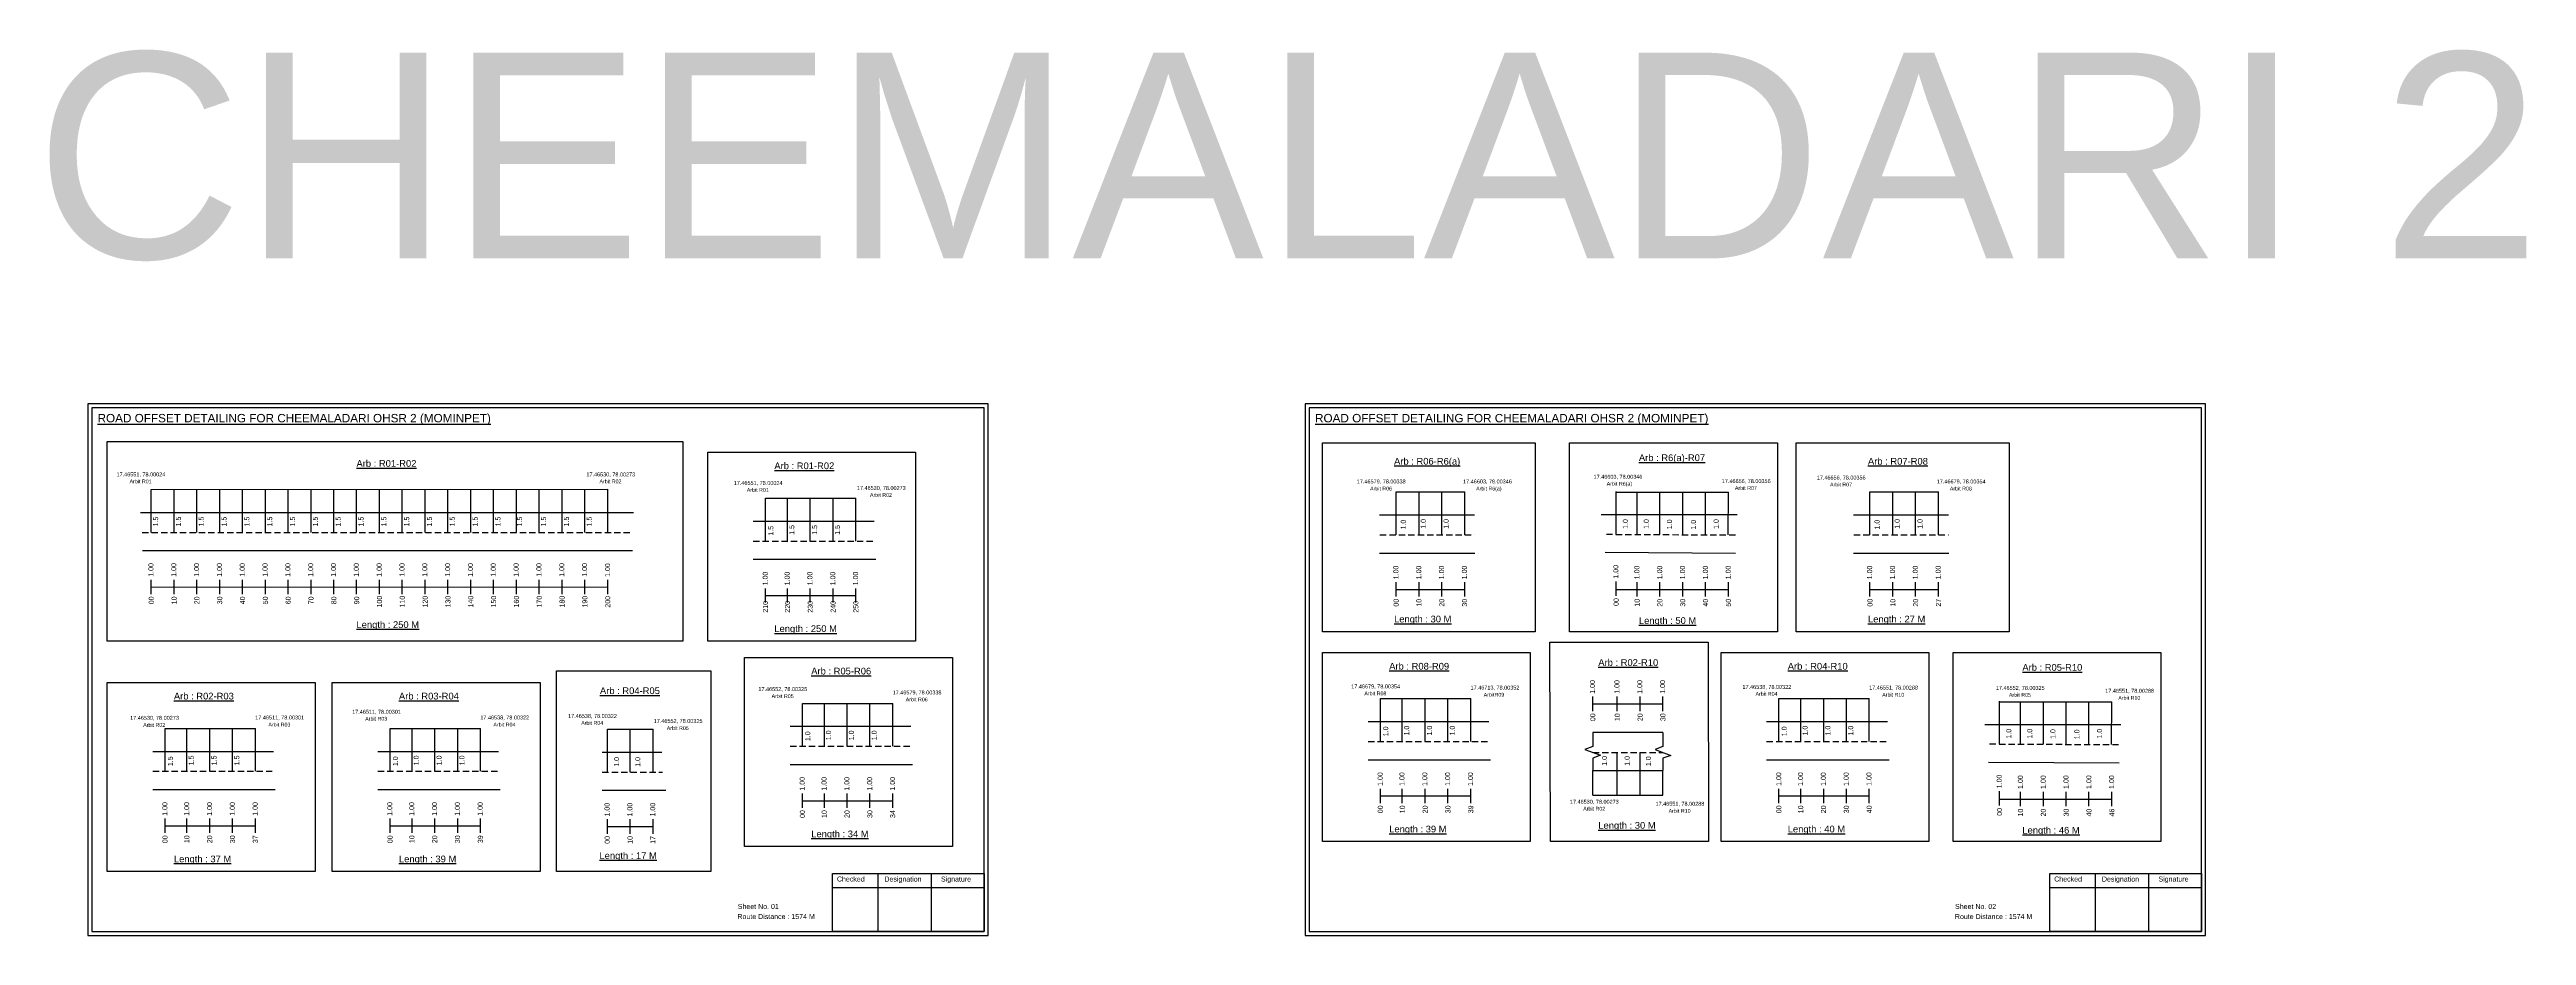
# Model space of a CAD drawing. Header units: inches. Extents: x -117 to 51867, y -12715 to 3423.
# Drawn here: x 20540 to 22016, y 190 to 718 of the extents above; entities that cross this region are included whole.
import ezdxf

# ---------------------------------------------------------------- set-up
doc = ezdxf.new("R2010")
doc.units = ezdxf.units.IN
doc.header["$MEASUREMENT"] = 0
doc.linetypes.add('DASHED2', pattern=[0.375, 0.25, -0.125])
doc.layers.add('PDF_Geometry', color=7, linetype='Continuous')
doc.layers.add('PDF_Text', color=5, linetype='Continuous')
doc.styles.add('PDF Arial', font='arial.ttf')
doc.styles.get("Standard").update_dxf_attribs({"font": 'arial.ttf'})

msp = doc.modelspace()

# ---------------------------------------------------------------- linework, layer by layer
at = {"color": 5}
for p, q in [((20601.1, 455.9), (20873.1, 456.1)), ((20967.2, 450.8), (21021, 450.8)), ((21343, 454.5), (21383.8, 454.5)), ((21474, 454.4), (21540.9, 454.4)), ((21625.3, 454.5), (21666.1, 454.5)), ((20989.1, 328.5), (21043, 328.5)), ((21333.6, 331.4), (21387.4, 331.4)), ((21571, 331.4), (21624.9, 331.4)), ((21702.5, 329.5), (21769.4, 329.5)), ((20609.3, 313.6), (20663.2, 313.6)), ((20743.4, 313.6), (20797.3, 313.6)), ((20872.9, 313.2), (20900.1, 313.2)), ((21460.1, 273.9), (21501.9, 273.9))]:
    msp.add_line(p, q, dxfattribs=at)
for p, q in [((20601.1, 430.4), (20601.1, 455.9)), ((20614.7, 430.4), (20614.7, 455.9)), ((20628.3, 430.4), (20628.3, 455.9)), ((20641.9, 430.4), (20641.9, 455.9)), ((20655.5, 430.4), (20655.5, 455.9)), ((20669.1, 430.4), (20669.1, 455.9)), ((20682.7, 430.4), (20682.7, 455.9)), ((20696.3, 430.4), (20696.3, 455.9)), ((20709.9, 430.4), (20709.9, 455.9)), ((20723.5, 430.4), (20723.5, 455.9)), ((20737.1, 430.4), (20737.1, 455.9)), ((20750.7, 430.4), (20750.7, 455.9)), ((20764.3, 430.4), (20764.3, 455.9)), ((20777.9, 430.4), (20777.9, 455.9)), ((20791.5, 430.4), (20791.5, 455.9)), ((20805.1, 430.4), (20805.1, 455.9)), ((20818.7, 430.4), (20818.7, 455.9)), ((20832.3, 430.4), (20832.3, 455.9)), ((20845.9, 430.4), (20845.9, 455.9)), ((20859.5, 430.4), (20859.5, 455.9)), ((20873.1, 430.5), (20873.1, 456.1)), ((20967.2, 425.3), (20967.2, 450.8)), ((20980.2, 425.3), (20980.2, 450.8)), ((20993.8, 425.3), (20993.8, 450.8)), ((21007.4, 425.3), (21007.4, 450.8)), ((21021, 425.3), (21021, 450.8)), ((21343, 428.9), (21343, 454.5)), ((21356.6, 428.9), (21356.6, 454.5)), ((21370.2, 428.9), (21370.2, 454.5)), ((21383.8, 428.9), (21383.8, 454.5)), ((21474, 429.2), (21474, 454.7)), ((21486.5, 429.1), (21486.5, 454.4)), ((21500.1, 429.1), (21500.1, 454.4)), ((21513.7, 429.2), (21513.7, 454.4)), ((21527.3, 428.9), (21527.3, 454.4)), ((21540.7, 428.9), (21540.9, 454.4)), ((21625.3, 428.9), (21625.3, 454.5)), ((21638.9, 428.9), (21638.9, 454.5)), ((21652.5, 428.9), (21652.5, 454.5)), ((21666.1, 428.9), (21666.1, 454.5)), ((20594.7, 442.2), (20888.5, 442.2)), ((20959.8, 437.2), (21031.9, 437.2)), ((21333.1, 440.8), (21389.6, 440.8)), ((21546.2, 440.8), (21465.2, 440.8)), ((21615.5, 440.8), (21672, 440.8)), ((20595.9, 419.7), (20887.9, 419.6)), ((20959.8, 414.5), (21032.9, 414.5)), ((21333.1, 418.1), (21389.8, 418)), ((21467.4, 418.6), (21545.2, 418.1)), ((21615.5, 418.1), (21672.2, 418)), ((20989.1, 303), (20989.1, 328.5)), ((21002.2, 303), (21002.2, 328.5)), ((21015.8, 303), (21015.8, 328.5)), ((21029.4, 303), (21029.4, 328.5)), ((21043, 303), (21043, 328.5)), ((21333.6, 305.8), (21333.6, 331.4)), ((21346.6, 305.8), (21346.6, 331.4)), ((21360.2, 305.8), (21360.2, 331.4)), ((21373.8, 305.8), (21373.8, 331.4)), ((21387.4, 305.8), (21387.4, 331.4)), ((21571, 305.8), (21571, 331.4)), ((21584.1, 305.8), (21584.1, 331.4)), ((21597.7, 305.8), (21597.7, 331.4)), ((21611.3, 305.8), (21611.3, 331.4)), ((21624.9, 305.8), (21624.9, 331.4)), ((21702.5, 304.3), (21702.5, 329.8)), ((21715, 304.2), (21715, 329.5)), ((21728.6, 304.2), (21728.6, 329.5)), ((21742.2, 304.2), (21742.2, 329.5)), ((21755.8, 304), (21755.8, 329.5)), ((21769.2, 304), (21769.4, 329.5)), ((20609.3, 288.1), (20609.3, 313.6)), ((20622.4, 288.1), (20622.4, 313.6)), ((20636, 288.1), (20636, 313.6)), ((20649.6, 288.1), (20649.6, 313.6)), ((20663.2, 288.1), (20663.2, 313.6)), ((20743.4, 288.1), (20743.4, 313.6)), ((20756.5, 288.1), (20756.5, 313.6)), ((20770.1, 288.1), (20770.1, 313.6)), ((20783.7, 288.1), (20783.7, 313.6)), ((20797.3, 288.1), (20797.3, 313.6)), ((20872.9, 287.6), (20872.9, 313.2)), ((20886.5, 287.6), (20886.5, 313.2)), ((20900.1, 287.6), (20900.1, 313.2)), ((20981.8, 314.9), (21053.8, 314.9)), ((21326.2, 317.7), (21398.2, 317.7)), ((21501.9, 311.3), (21460.1, 311.3)), ((21563.7, 317.7), (21635.7, 317.7)), ((21774.7, 315.8), (21693.7, 315.8)), ((20602, 299.9), (20674, 299.9)), ((20736.1, 299.9), (20808.1, 299.9)), ((20869.9, 299.5), (20905.3, 299.5)), ((21474.7, 273.9), (21474.7, 299.4)), ((21488.3, 273.9), (21488.3, 299.4)), ((20981.8, 292.2), (21054.8, 292.2)), ((21326.2, 295), (21399.2, 295)), ((21460.1, 288.6), (21485.6, 288.6)), ((21460.1, 273.9), (21460.1, 288.6)), ((21485.6, 288.6), (21501.9, 288.6)), ((21501.9, 273.9), (21501.9, 288.6)), ((21563.7, 295), (21636.7, 295)), ((21695.9, 293.6), (21773.7, 293.2)), ((20602, 277.2), (20675, 277.2)), ((20736.1, 277.2), (20809.1, 277.2)), ((20869.9, 276.8), (20907.7, 276.8))]:
    msp.add_line(p, q)
at = {"linetype": 'DASHED2', "ltscale": 15}
for p, q in [((20595.7, 430.4), (20886.3, 430.4)), ((21333.3, 428.9), (21389.6, 428.9)), ((21468.2, 429.3), (21546.4, 428.9)), ((21615.6, 428.9), (21672, 428.9)), ((20959.8, 425.3), (21032.4, 425.3)), ((20981.8, 303), (21054.3, 303)), ((21326.2, 305.8), (21398.7, 305.8)), ((21460.1, 299.4), (21501.9, 299.4)), ((21563.7, 305.8), (21636.2, 305.8)), ((21696.6, 304.4), (21774.9, 304)), ((20602, 288.1), (20674.5, 288.1)), ((20736.1, 288.1), (20808.6, 288.1)), ((20869.9, 287.6), (20905.8, 287.6))]:
    msp.add_line(p, q, dxfattribs=at)
at = {"color": 217, "true_color": 0x93278f}
for p, q in [((20601.1, 393.7), (20601.1, 402.2)), ((20614.7, 393.7), (20614.7, 402.2)), ((20628.3, 393.7), (20628.3, 402.2)), ((20641.9, 393.7), (20641.9, 402.2)), ((20655.5, 393.7), (20655.5, 402.2)), ((20669.1, 393.7), (20669.1, 402.2)), ((20682.7, 393.7), (20682.7, 402.2)), ((20696.3, 393.7), (20696.3, 402.2)), ((20709.9, 393.7), (20709.9, 402.2)), ((20723.5, 393.7), (20723.5, 402.2)), ((20737.1, 393.7), (20737.1, 402.2)), ((20750.7, 393.7), (20750.7, 402.2)), ((20764.3, 393.7), (20764.3, 402.2)), ((20777.9, 393.7), (20777.9, 402.2)), ((20791.5, 393.7), (20791.5, 402.2)), ((20805.1, 393.7), (20805.1, 402.2)), ((20818.7, 393.7), (20818.7, 402.2)), ((20832.3, 393.7), (20832.3, 402.2)), ((20845.9, 393.7), (20845.9, 402.2)), ((20859.5, 393.7), (20859.5, 402.2)), ((20873.1, 393.6), (20873.1, 402.1)), ((21343, 392.2), (21343, 400.8)), ((21356.6, 392.2), (21356.6, 400.8)), ((21370.2, 392.2), (21370.2, 400.8)), ((21383.8, 392.2), (21383.8, 400.8)), ((21474, 392.6), (21474, 401.1)), ((21486.5, 392.2), (21486.5, 400.8)), ((21500.1, 392.2), (21500.1, 400.8)), ((21513.7, 392.2), (21513.7, 400.8)), ((21527.3, 392.2), (21527.3, 400.8)), ((21540.9, 392.2), (21540.9, 400.8)), ((21625.3, 392.2), (21625.3, 400.8)), ((21638.9, 392.2), (21638.9, 400.8)), ((21652.5, 392.2), (21652.5, 400.8)), ((21666.1, 392.2), (21666.1, 400.8)), ((20601.1, 397.9), (20873.1, 398)), ((20967.2, 388.6), (20967.2, 397.1)), ((20967.2, 392.9), (21021, 392.9)), ((20980.2, 388.6), (20980.2, 397.1)), ((20993.8, 388.6), (20993.8, 397.1)), ((21007.4, 388.6), (21007.4, 397.1)), ((21021, 388.6), (21021, 397.1)), ((21343, 396.5), (21383.8, 396.5)), ((21474, 396.5), (21540.9, 396.5)), ((21625.3, 396.5), (21666.1, 396.5)), ((21460.1, 324), (21460.1, 332.6)), ((21460.1, 328.3), (21501.9, 328.3)), ((21474.7, 324), (21474.7, 332.6)), ((21488.3, 324), (21488.3, 332.6)), ((21501.9, 324), (21501.9, 332.6)), ((20989.1, 266.3), (20989.1, 274.8)), ((20989.1, 270.5), (21043, 270.6)), ((21002.2, 266.3), (21002.2, 274.8)), ((21015.8, 266.3), (21015.8, 274.8)), ((21029.4, 266.3), (21029.4, 274.8)), ((21043, 266.3), (21043, 274.8)), ((21333.6, 269.1), (21333.6, 277.7)), ((21333.6, 273.4), (21387.4, 273.4)), ((21346.6, 269.1), (21346.6, 277.7)), ((21360.2, 269.1), (21360.2, 277.7)), ((21373.8, 269.1), (21373.8, 277.7)), ((21387.4, 269.1), (21387.4, 277.7)), ((21571, 269.1), (21571, 277.7)), ((21571, 273.4), (21624.9, 273.4)), ((21584.1, 269.1), (21584.1, 277.7)), ((21597.7, 269.1), (21597.7, 277.7)), ((21611.3, 269.1), (21611.3, 277.7)), ((21624.9, 269.1), (21624.9, 277.7)), ((21702.5, 267.7), (21702.5, 276.2)), ((21702.5, 271.5), (21769.4, 271.6)), ((21715, 267.3), (21715, 275.8)), ((21728.6, 267.3), (21728.6, 275.8)), ((21742.2, 267.3), (21742.2, 275.8)), ((21755.8, 267.3), (21755.8, 275.8)), ((21769.4, 267.3), (21769.4, 275.8)), ((20609.3, 251.4), (20609.3, 259.9)), ((20609.3, 255.6), (20663.2, 255.6)), ((20622.4, 251.4), (20622.4, 259.9)), ((20636, 251.4), (20636, 259.9)), ((20649.6, 251.4), (20649.6, 259.9)), ((20663.2, 251.4), (20663.2, 259.9)), ((20743.4, 251.4), (20743.4, 259.9)), ((20743.4, 255.6), (20797.3, 255.6)), ((20756.5, 251.4), (20756.5, 259.9)), ((20770.1, 251.4), (20770.1, 259.9)), ((20783.7, 251.4), (20783.7, 259.9)), ((20797.3, 251.4), (20797.3, 259.9)), ((20872.9, 250.9), (20872.9, 259.5)), ((20872.9, 255.2), (20900.1, 255.2)), ((20886.5, 250.9), (20886.5, 259.5)), ((20900.1, 250.9), (20900.1, 259.5))]:
    msp.add_line(p, q, dxfattribs=at)
for points in [[(20574.9, 484.6), (20917.8, 484.6), (20917.8, 365.6), (20574.9, 365.6)], [(20932.7, 478.3), (21056.5, 478.3), (21056.5, 365.6), (20932.7, 365.6)], [(21299.1, 483.8), (21425.8, 483.8), (21425.8, 371.1), (21299.1, 371.1)], [(21446.3, 483.8), (21570.1, 483.8), (21570.1, 371.1), (21446.3, 371.1)], [(21581.4, 483.8), (21708.2, 483.8), (21708.2, 371.1), (21581.4, 371.1)], [(20954.7, 356), (21078.5, 356), (21078.5, 243.3), (20954.7, 243.3)], [(21299.1, 358.9), (21422.9, 358.9), (21422.9, 246.2), (21299.1, 246.2)], [(21434.6, 365), (21528.9, 365), (21529.1, 246.2), (21434.9, 246.2)], [(21536.6, 358.9), (21660.4, 358.9), (21660.4, 246.2), (21536.6, 246.2)], [(21674.8, 358.9), (21798.6, 358.9), (21798.6, 246.2), (21674.8, 246.2)], [(20574.9, 341.1), (20698.7, 341.1), (20698.7, 228.4), (20574.9, 228.4)], [(20709, 341.1), (20832.8, 341.1), (20832.8, 228.4), (20709, 228.4)], [(20842.6, 348), (20934.6, 348), (20934.6, 228.4), (20842.6, 228.4)]]:
    msp.add_lwpolyline(points, close=True)
at = {"linetype": 'Continuous'}
for points in [[(21460.1, 311.3), (21460.1, 302.9), (21455.3, 301.1), (21464.8, 297.7), (21460.1, 295.9), (21460.1, 288.6)], [(21501.9, 311.2), (21501.9, 302.8), (21497.2, 301), (21506.7, 297.6), (21501.9, 295.9), (21501.9, 288.5)]]:
    msp.add_lwpolyline(points, dxfattribs=at)
at = {"layer": 'PDF_Geometry'}
for points in [[(20563.3, 507), (20563.3, 190.3), (21099.8, 190.3), (21099.8, 507)], [(20565.7, 504.7), (20565.7, 192.7), (21097.4, 192.7), (21097.4, 504.7)], [(21288.8, 507), (21288.8, 190.3), (21825.3, 190.3), (21825.3, 507)], [(21291.2, 504.7), (21291.2, 192.7), (21822.9, 192.7), (21822.9, 504.7)]]:
    msp.add_lwpolyline(points, close=True, dxfattribs=at)
at = {"layer": 'PDF_Geometry', "color": 242, "true_color": 0xcc1f26}
for points in [[(21097.4, 192.6), (21007.1, 192.6), (21007.1, 227.3), (21097.4, 227.3)], [(21822.9, 192.6), (21732.5, 192.6), (21732.5, 227.3), (21822.9, 227.3)]]:
    msp.add_lwpolyline(points, close=True, dxfattribs=at)
for points in [[(21034, 227.3), (21034, 192.6)], [(21065.8, 227.3), (21065.8, 192.6)], [(21759.5, 227.3), (21759.5, 192.6)], [(21791.3, 227.3), (21791.3, 192.6)], [(21007.1, 218.9), (21097.4, 218.9)], [(21732.5, 218.9), (21822.9, 218.9)]]:
    msp.add_lwpolyline(points, dxfattribs=at)

# ---------------------------------------------------------------- texts
for s, height, p in [('CHEEMALADARI 2', 122.535, (20531.8, 593.7)), ('Sheet No. 01', 3, (20950.6, 206.1)), ('Sheet No. 02', 3, (21676, 206.1)), ('Route Distance : 1574 M', 3, (20950.4, 200.1)), ('Route Distance : 1574 M', 3, (21675.9, 200.1))]:
    msp.add_text(s, height=height).set_placement(p)
at = {"color": 242, "true_color": 0xcd2027}
for s, height, p in [('%%UROAD OFFSET DETAILING FOR CHEEMALADARI OHSR 2 (MOMINPET)', 5, (20569.1, 496)), ('%%UROAD OFFSET DETAILING FOR CHEEMALADARI OHSR 2 (MOMINPET)', 5, (21294.6, 496)), ('%%UArb : R01-R02', 4, (20723.4, 469.5)), ('%%UArb : R01-R02', 4, (20972.4, 468.1)), ('%%UArb : R06-R6(a)', 4, (21341.7, 470.8)), ('%%UArb : R6(a)-R07', 4, (21487.6, 472.9)), ('%%UArb : R07-R08', 4, (21624.1, 470.8)), ('%%ULength : 250 M', 4, (20723.4, 373.5)), ('%%ULength : 250 M', 4, (20972.4, 371.1)), ('%%ULength : 30 M', 4, (21341.7, 376.8)), ('%%ULength : 50 M', 4, (21487.6, 375.9)), ('%%ULength : 27 M', 4, (21624.1, 376.8)), ('%%UArb : R02-R10', 4, (21463.4, 350.9)), ('%%UArb : R05-R06', 4, (20994.4, 345.8)), ('%%UArb : R08-R09', 4, (21338.8, 348.7)), ('%%UArb : R04-R10', 4, (21576.3, 348.7)), ('%%UArb : R05-R10', 4, (21716.1, 348)), ('%%UArb : R02-R03', 4, (20614.6, 330.9)), ('%%UArb : R03-R04', 4, (20748.7, 330.9)), ('%%UArb : R04-R05', 4, (20868.5, 334.1)), ('%%ULength : 34 M', 4, (20994.4, 248.8)), ('%%ULength : 39 M', 4, (21338.8, 251.7)), ('%%ULength : 30 M', 4, (21463.4, 253.9)), ('%%ULength : 40 M', 4, (21576.3, 251.7)), ('%%ULength : 46 M', 4, (21716.1, 251)), ('%%ULength : 37 M', 4, (20614.6, 233.9)), ('%%ULength : 39 M', 4, (20748.7, 233.9)), ('%%ULength : 17 M', 4, (20868.2, 235.9))]:
    msp.add_text(s, height=height, dxfattribs=at).set_placement(p)
at = {"color": 5}
for s, height, p in [('17.46551, 78.00024', 2.34, (20580.4, 463.8)), ('Arbit R01', 2.25, (20588.2, 459.7)), ('17.46530, 78.00273', 2.34, (20860.4, 463.8)), ('Arbit R02', 2.25, (20868.2, 459.7)), ('17.46551, 78.00024', 2.34, (20948.2, 458.7)), ('17.46530, 78.00273', 2.34, (21021.6, 455.7)), ('17.46579, 78.00338', 2.34, (21319.5, 459.6)), ('Arbit R06', 2.25, (21327.4, 455.4)), ('17.46603, 78.00346', 2.34, (21382.8, 459.6)), ('Arbit R6(a)', 2.246, (21390.6, 455.4)), ('17.46603, 78.00346', 2.34, (21460.6, 462.4)), ('Arbit R6(a)', 2.246, (21468.4, 458.3)), ('17.46656, 78.00356', 2.34, (21537, 459.8)), ('Arbit R07', 2.25, (21544.8, 455.7)), ('17.46656, 78.00356', 2.34, (21593.6, 461.9)), ('Arbit R07', 2.25, (21601.5, 457.8)), ('17.46679, 78.00354', 2.34, (21665.1, 459.6)), ('Arbit R08', 2.25, (21672.9, 455.4)), ('Arbit R01', 2.25, (20956, 454.6)), ('Arbit R02', 2.25, (21029.4, 451.6)), ('17.46679, 78.00354', 2.34, (21316.2, 337.5)), ('17.46538, 78.00322', 2.34, (21549.3, 337.2)), ('17.46511, 78.00301', 2.34, (20720.8, 322.4)), ('17.46552, 78.00325', 2.34, (20962.9, 335.9)), ('Arbit R05', 2.25, (20970.8, 331.8)), ('17.46579, 78.00338', 2.34, (21042.9, 333.9)), ('Arbit R06', 2.25, (21050.7, 329.8)), ('Arbit R08', 2.25, (21324, 333.4)), ('17.46713, 78.00352', 2.34, (21387.3, 336.8)), ('ArbitR09', 2.25, (21395.1, 332.6)), ('Arbit R04', 2.25, (21557.1, 333.1)), ('17.46551, 78.00288', 2.34, (21624.8, 336.8)), ('Arbit R10', 2.25, (21632.6, 332.6)), ('17.46552, 78.00325', 2.34, (21700.3, 336.6)), ('Arbit R05', 2.25, (21708.1, 332.5)), ('17.46551, 78.00288', 2.34, (21765.5, 334.9)), ('Arbit R10', 2.25, (21773.3, 330.7)), ('17.46530, 78.00273', 2.34, (20588.5, 318.8)), ('Arbit R02', 2.25, (20596.3, 314.6)), ('17.46511, 78.00301', 2.34, (20663.1, 319)), ('Arbit R03', 2.25, (20670.9, 314.8)), ('Arbit R03', 2.25, (20728.6, 318.3)), ('17.46538, 78.00322', 2.34, (20797.2, 319)), ('Arbit R04', 2.25, (20805, 314.8)), ('17.46538, 78.00322', 2.34, (20849.5, 319.9)), ('Arbit R04', 2.25, (20857.3, 315.8)), ('17.46552, 78.00325', 2.34, (20900.5, 316.9)), ('Arbit R05', 2.25, (20908.3, 312.7)), ('17.46530, 78.00273', 2.34, (21446.5, 268.8)), ('Arbit R02', 2.25, (21454.4, 264.7)), ('17.46551, 78.00288', 2.34, (21497.5, 267.6)), ('Arbit R10', 2.25, (21505.3, 263.4))]:
    msp.add_text(s, height=height, dxfattribs=at).set_placement(p)
for s, p in [('1.5', (20605.2, 434)), ('1.5', (20618.8, 434)), ('1.5', (20632.4, 434)), ('1.5', (20646, 434)), ('1.5', (20659.6, 434)), ('1.5', (20673.2, 434)), ('1.5', (20686.8, 434)), ('1.5', (20700.4, 434)), ('1.5', (20714, 434)), ('1.5', (20727.6, 434)), ('1.5', (20741.2, 434)), ('1.5', (20754.8, 434)), ('1.5', (20768.4, 434)), ('1.5', (20782, 434)), ('1.5', (20795.6, 434)), ('1.5', (20809.2, 434)), ('1.5', (20822.1, 434)), ('1.5', (20836.4, 434)), ('1.5', (20850, 434)), ('1.5', (20863.6, 434)), ('1.5', (20971.8, 428.5)), ('1.5', (20984.3, 429)), ('1.5', (20997.9, 429)), ('1.5', (21011.5, 429)), ('1.0', (21348.7, 432.2)), ('1.0', (21360.6, 432.6)), ('1.0', (21374.2, 432.6)), ('1.0', (21481, 432.5)), ('1.0', (21493.5, 432.5)), ('1.0', (21507.3, 432.3)), ('1.0', (21521.6, 432.1)), ('1.0', (21535.1, 432.5)), ('1.0', (21631, 432.2)), ('1.0', (21643, 432.6)), ('1.0', (21656.6, 432.6)), ('1.0', (20993.8, 306.1)), ('1.0', (21006.2, 306.6)), ('1.0', (21019.8, 306.6)), ('1.0', (21033.4, 306.6)), ('1.0', (21338.2, 309)), ('1.0', (21350.7, 309.5)), ('1.0', (21364.3, 309.5)), ('1.0', (21377.9, 309.5)), ('1.0', (21575.7, 309)), ('1.0', (21588.1, 309.5)), ('1.0', (21601.7, 309.5)), ('1.0', (21615.3, 309.5)), ('1.0', (21709.5, 307.6)), ('1.0', (21722, 307.6)), ('1.0', (21735.8, 307.4)), ('1.0', (21750.1, 307.2)), ('1.0', (21763.6, 307.6)), ('1.5', (20614, 291.2)), ('1.5', (20626.4, 291.7)), ('1.5', (20640, 291.7)), ('1.5', (20653.6, 291.7)), ('1.0', (20748.1, 291.2)), ('1.0', (20760.5, 291.7)), ('1.0', (20774.1, 291.7)), ('1.0', (20787.7, 291.7)), ('1.0', (20879.9, 290.8)), ('1.0', (20892.5, 290.8)), ('1.0', (21468.6, 291.4)), ('1.0', (21482.1, 291.4)), ('1.0', (21494.8, 291.2))]:
    msp.add_text(s, height=3, rotation=90).set_placement(p)
at = {"color": 217, "true_color": 0x93278f}
for s, p in [('1.00', (20602.4, 404)), ('1.00', (20616, 404)), ('1.00', (20629.6, 404)), ('1.00', (20643.2, 404)), ('1.00', (20656.8, 404)), ('1.00', (20670.4, 404)), ('1.00', (20684, 404)), ('1.00', (20697.6, 404)), ('1.00', (20711.2, 404)), ('1.00', (20724.8, 404)), ('1.00', (20738.4, 404)), ('1.00', (20752, 404)), ('1.00', (20765.6, 404)), ('1.00', (20779.2, 404)), ('1.00', (20792.8, 404)), ('1.00', (20806.4, 404)), ('1.00', (20820, 404)), ('1.00', (20833.6, 404)), ('1.00', (20847.2, 404)), ('1.00', (20860.8, 404)), ('1.00', (20874.5, 403.9)), ('1.00', (20968.5, 398.9)), ('1.00', (20981.5, 398.9)), ('1.00', (20995.1, 398.9)), ('1.00', (21008.7, 398.9)), ('1.00', (21022.3, 398.9)), ('1.00', (21344.3, 402.5)), ('1.00', (21357.9, 402.5)), ('1.00', (21371.5, 402.5)), ('1.00', (21385.1, 402.5)), ('1.00', (21475.3, 402.9)), ('1.00', (21487.9, 402.5)), ('1.00', (21501.5, 402.5)), ('1.00', (21515.1, 402.5)), ('1.00', (21528.7, 402.5)), ('1.00', (21542.3, 402.5)), ('1.00', (21626.6, 402.5)), ('1.00', (21640.2, 402.5)), ('1.00', (21653.8, 402.5)), ('1.00', (21667.4, 402.5)), ('00', (20602.6, 387.6)), ('10', (20616.2, 387.6)), ('20', (20629.8, 387.6)), ('30', (20643.4, 387.6)), ('40', (20657, 387.6)), ('50', (20670.6, 387.6)), ('60', (20684.2, 387.6)), ('70', (20697.8, 387.6)), ('80', (20711.4, 387.6)), ('90', (20725, 387.6)), ('100', (20738.6, 385.7)), ('110', (20752.2, 385.7)), ('120', (20765.8, 385.7)), ('130', (20779.4, 385.7)), ('140', (20793, 385.7)), ('150', (20806.6, 385.7)), ('160', (20820.2, 385.7)), ('170', (20833.8, 385.7)), ('180', (20847.4, 385.7)), ('190', (20861, 385.7)), ('200', (20874.6, 385.6)), ('210', (20968.6, 382.6)), ('220', (20981.7, 382.6)), ('230', (20995.3, 382.6)), ('240', (21008.9, 382.6)), ('250', (21022.5, 382.6)), ('00', (21344.4, 386.2)), ('10', (21358, 386.2)), ('20', (21371.6, 386.2)), ('30', (21385.2, 386.2)), ('00', (21475.5, 386.6)), ('10', (21488, 386.2)), ('20', (21501.6, 386.2)), ('30', (21515.2, 386.2)), ('40', (21528.8, 386.2)), ('50', (21542.4, 386.2)), ('00', (21626.8, 386.2)), ('10', (21640.4, 386.2)), ('20', (21654, 386.2)), ('27', (21667.6, 386.2)), ('1.00', (21461.4, 334.3)), ('1.00', (21476, 334.3)), ('1.00', (21489.6, 334.3)), ('1.00', (21503.2, 334.3)), ('00', (21461.6, 318)), ('10', (21476.2, 318)), ('20', (21489.8, 318)), ('30', (21503.4, 318)), ('1.00', (20990.5, 276.6)), ('1.00', (21003.5, 276.6)), ('1.00', (21017.1, 276.6)), ('1.00', (21030.7, 276.6)), ('1.00', (21044.3, 276.6)), ('1.00', (21334.9, 279.4)), ('1.00', (21347.9, 279.4)), ('1.00', (21361.5, 279.4)), ('1.00', (21375.1, 279.4)), ('1.00', (21388.7, 279.4)), ('1.00', (21572.4, 279.4)), ('1.00', (21585.4, 279.4)), ('1.00', (21599, 279.4)), ('1.00', (21612.6, 279.4)), ('1.00', (21626.2, 279.4)), ('1.00', (21703.8, 278)), ('1.00', (21716.4, 277.6)), ('1.00', (21730, 277.6)), ('1.00', (21743.6, 277.6)), ('1.00', (21757.2, 277.6)), ('1.00', (21770.8, 277.6)), ('1.00', (20610.7, 261.6)), ('1.00', (20623.7, 261.6)), ('1.00', (20637.3, 261.6)), ('1.00', (20650.9, 261.6)), ('1.00', (20664.5, 261.6)), ('1.00', (20744.7, 261.6)), ('1.00', (20757.8, 261.6)), ('1.00', (20771.4, 261.6)), ('1.00', (20785, 261.6)), ('1.00', (20798.6, 261.6)), ('1.00', (20874.2, 261.2)), ('1.00', (20887.8, 261.2)), ('1.00', (20901.4, 261.2)), ('00', (21335, 263.1)), ('10', (21348.1, 263.1)), ('20', (21361.7, 263.1)), ('30', (21375.3, 263.1)), ('39', (21388.9, 263.1)), ('00', (21572.5, 263.1)), ('10', (21585.5, 263.1)), ('20', (21599.1, 263.1)), ('30', (21612.7, 263.1)), ('40', (21626.3, 263.1)), ('00', (21704, 261.6)), ('10', (21716.5, 261.2)), ('20', (21730.1, 261.2)), ('30', (21743.7, 261.2)), ('40', (21757.3, 261.2)), ('46', (21770.9, 261.2)), ('00', (20990.6, 260.3)), ('10', (21003.6, 260.3)), ('20', (21017.2, 260.3)), ('30', (21030.8, 260.3)), ('34', (21044.4, 260.3)), ('00', (20610.8, 245.3)), ('10', (20623.8, 245.3)), ('20', (20637.4, 245.3)), ('30', (20651, 245.3)), ('37', (20664.6, 245.3)), ('00', (20744.9, 245.3)), ('10', (20757.9, 245.3)), ('20', (20771.5, 245.3)), ('30', (20785.1, 245.3)), ('39', (20798.7, 245.3)), ('00', (20874.3, 244.9)), ('10', (20887.9, 244.9)), ('17', (20901.5, 244.9))]:
    msp.add_text(s, height=3, rotation=90, dxfattribs=at).set_placement(p)
at = {"layer": 'PDF_Text', "color": 7, "attachment_point": 7, "style": 'PDF Arial'}
for s, insert, char_height in [('Checked', (21009.7, 222.4), 3), ('Designation', (21038, 221.5), 3.001), ('Signature', (21071.7, 221.5), 3), ('Checked', (21735.1, 222.4), 3), ('Designation', (21763.5, 221.5), 3.001), ('Signature', (21797.2, 221.5), 3)]:
    msp.add_mtext(s, dxfattribs=dict(at, insert=insert, char_height=char_height))

doc.saveas('drawing.dxf')
